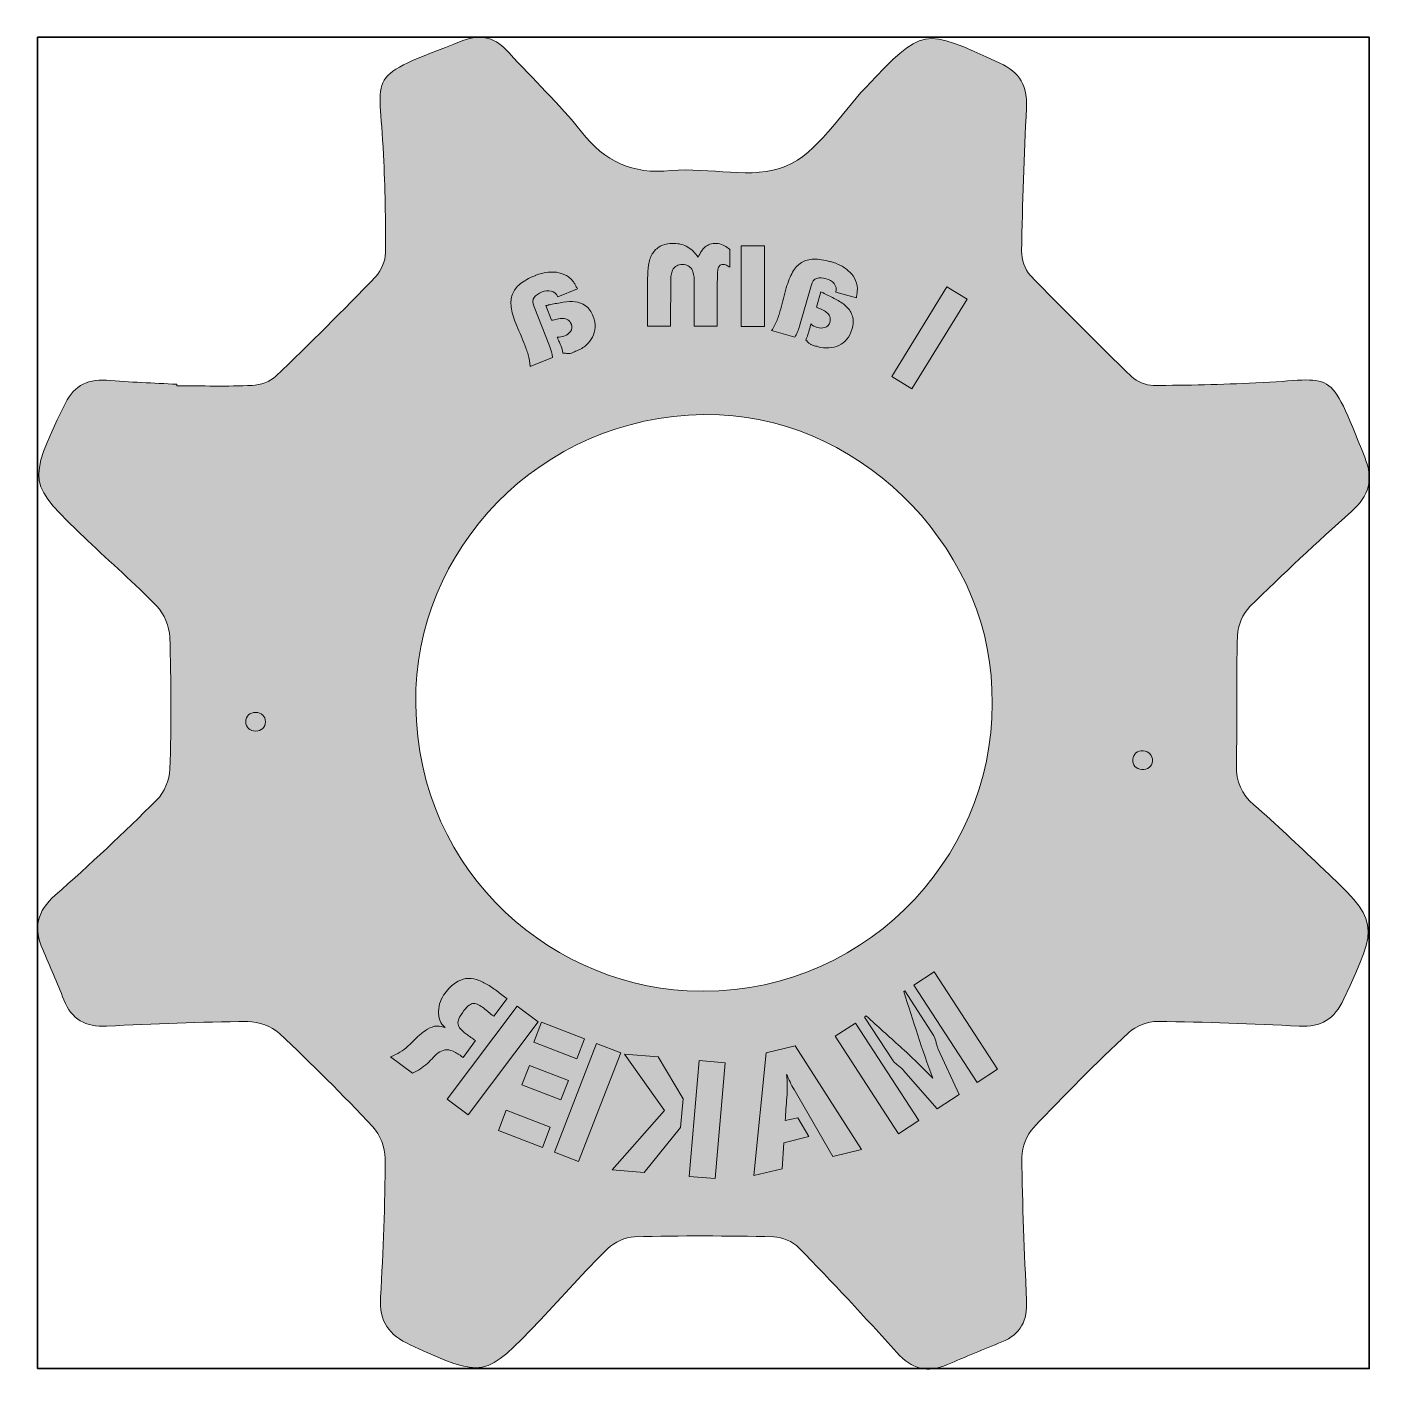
# Model space of a CAD drawing. Header units: inches. Extents: x 277.4 to 285.53, y -285.26 to -277.14.
import ezdxf

# ---------------------------------------------------------------- set-up
doc = ezdxf.new("R2010")
doc.units = ezdxf.units.IN
doc.header["$MEASUREMENT"] = 0
doc.layers.add('Layer 1', color=7, linetype='Continuous')

# ---------------------------------------------------------------- blocks, each defined once
blk = doc.blocks.new('block 2')
at = {"layer": 'Layer 1', "true_color": 0xefeeec}
h = blk.add_hatch(color=7, dxfattribs=at)
h.dxf.hatch_style = 2
h.paths.add_polyline_path([(281.693, -278.9401), (281.694, -278.4556), (281.8332, -278.4559), (281.8322, -278.9404)])
edge = h.paths.add_edge_path()
edge.add_spline(control_points=[(281.1308, -278.939), (281.1308, -278.939), (281.1313, -278.6524), (281.1313, -278.6524), (281.1314, -278.6241), (281.1333, -278.5973), (281.1369, -278.572), (281.1406, -278.5467), (281.148, -278.5244), (281.1592, -278.5052), (281.1704, -278.4859), (281.1863, -278.4706), (281.2068, -278.4592), (281.2273, -278.4478), (281.2544, -278.4421), (281.2882, -278.4421), (281.3207, -278.4422), (281.3489, -278.4495), (281.3726, -278.464), (281.3964, -278.4785), (281.417, -278.4987), (281.4344, -278.5247), (281.4466, -278.4976), (281.4606, -278.477), (281.4766, -278.4629), (281.4926, -278.4488), (281.5153, -278.4417), (281.5449, -278.4417), (281.5581, -278.4418), (281.5712, -278.4451), (281.5842, -278.4518), (281.5971, -278.4584), (281.607, -278.4645), (281.614, -278.4699), (281.6209, -278.4754), (281.625, -278.4787), (281.6261, -278.4799), (281.6261, -278.4799), (281.6252, -278.4799), (281.6252, -278.4799), (281.6252, -278.4799), (281.625, -278.5848), (281.625, -278.5848), (281.619, -278.5805), (281.6123, -278.5766), (281.6047, -278.5729), (281.5972, -278.5693), (281.5898, -278.5675), (281.5826, -278.5675), (281.5742, -278.5674), (281.5676, -278.5701), (281.5631, -278.5756), (281.5586, -278.5809), (281.5554, -278.5884), (281.5536, -278.5977), (281.5518, -278.607), (281.5507, -278.618), (281.5504, -278.6307), (281.5501, -278.6433), (281.5499, -278.6569), (281.5499, -278.6713), (281.5499, -278.6713), (281.5493, -278.9398), (281.5493, -278.9398), (281.5493, -278.9398), (281.4101, -278.9395), (281.4101, -278.9395), (281.4101, -278.9395), (281.4106, -278.663), (281.4106, -278.663), (281.4107, -278.6509), (281.4096, -278.6392), (281.4076, -278.6277), (281.4054, -278.6162), (281.4017, -278.6061), (281.3963, -278.5974), (281.3909, -278.5886), (281.3837, -278.5815), (281.3747, -278.5761), (281.3656, -278.5706), (281.3539, -278.5679), (281.3394, -278.5679), (281.3262, -278.5679), (281.315, -278.5704), (281.3059, -278.5755), (281.2969, -278.5806), (281.2898, -278.5872), (281.2847, -278.5953), (281.2796, -278.6035), (281.2759, -278.613), (281.2738, -278.6238), (281.2716, -278.6347), (281.2706, -278.6458), (281.2705, -278.6572), (281.2705, -278.6572), (281.2682, -278.9392), (281.2682, -278.9392), (281.2682, -278.9392), (281.1308, -278.939), (281.1308, -278.939)], knot_values=[0, 0, 0, 0, 1, 1, 1, 2, 2, 2, 3, 3, 3, 4, 4, 4, 5, 5, 5, 6, 6, 6, 7, 7, 7, 8, 8, 8, 9, 9, 9, 10, 10, 10, 11, 11, 11, 12, 12, 12, 13, 13, 13, 14, 14, 14, 15, 15, 15, 16, 16, 16, 17, 17, 17, 18, 18, 18, 19, 19, 19, 20, 20, 20, 21, 21, 21, 22, 22, 22, 23, 23, 23, 24, 24, 24, 25, 25, 25, 26, 26, 26, 27, 27, 27, 28, 28, 28, 29, 29, 29, 30, 30, 30, 31, 31, 31, 32, 32, 32, 33, 33, 33, 33], degree=3, periodic=1)
h = blk.add_hatch(color=7, dxfattribs=at)
h.dxf.hatch_style = 2
edge = h.paths.add_edge_path()
edge.add_spline(control_points=[(281.8758, -278.9657), (281.8891, -278.9456), (281.8999, -278.9246), (281.9084, -278.9026), (281.9168, -278.8805), (281.9243, -278.8582), (281.9307, -278.8356), (281.9369, -278.8142), (281.9425, -278.7929), (281.9475, -278.7718), (281.9526, -278.7507), (281.9581, -278.7297), (281.9641, -278.7088), (281.9748, -278.6712), (281.9874, -278.6397), (282.0019, -278.6144), (282.0163, -278.589), (282.0339, -278.5699), (282.0548, -278.5571), (282.0757, -278.5442), (282.1006, -278.5374), (282.1293, -278.5365), (282.1581, -278.5356), (282.1919, -278.5407), (282.2307, -278.5517), (282.2307, -278.5517), (282.231, -278.5509), (282.231, -278.5509), (282.2512, -278.5567), (282.2713, -278.5647), (282.2912, -278.5751), (282.3112, -278.5855), (282.3288, -278.5982), (282.3443, -278.6133), (282.3597, -278.6284), (282.3717, -278.6455), (282.3803, -278.6649), (282.3889, -278.6843), (282.3923, -278.7059), (282.3905, -278.7298), (282.3898, -278.7365), (282.3889, -278.7432), (282.3876, -278.7497), (282.3864, -278.7562), (282.3854, -278.7629), (282.3847, -278.7696), (282.3847, -278.7696), (282.2613, -278.7344), (282.2613, -278.7344), (282.2666, -278.7139), (282.263, -278.6968), (282.2507, -278.6829), (282.2383, -278.6691), (282.2229, -278.6595), (282.2043, -278.6542), (282.1823, -278.6479), (282.1632, -278.6472), (282.1471, -278.652), (282.131, -278.6568), (282.1195, -278.6714), (282.1126, -278.6957), (282.1126, -278.6957), (282.0434, -278.9382), (282.0434, -278.9382), (282.0363, -278.9632), (282.0268, -278.9855), (282.0149, -279.0053), (282.0149, -279.0053), (281.8758, -278.9657), (281.8758, -278.9657)], knot_values=[0, 0, 0, 0, 1, 1, 1, 2, 2, 2, 3, 3, 3, 4, 4, 4, 5, 5, 5, 6, 6, 6, 7, 7, 7, 8, 8, 8, 9, 9, 9, 10, 10, 10, 11, 11, 11, 12, 12, 12, 13, 13, 13, 14, 14, 14, 15, 15, 15, 16, 16, 16, 17, 17, 17, 18, 18, 18, 19, 19, 19, 20, 20, 20, 21, 21, 21, 22, 22, 22, 23, 23, 23, 23], degree=3, periodic=1)
edge = h.paths.add_edge_path()
edge.add_spline(control_points=[(282.0806, -279.0222), (282.0881, -279.0068), (282.0938, -278.9924), (282.0976, -278.9791), (282.0992, -278.9733), (282.1012, -278.966), (282.1033, -278.9572), (282.1056, -278.9485), (282.1074, -278.9411), (282.1091, -278.9354), (282.1107, -278.9296), (282.1117, -278.9264), (282.1118, -278.9258), (282.1218, -278.9349), (282.135, -278.9421), (282.1516, -278.9475), (282.1656, -278.9515), (282.1802, -278.9513), (282.1956, -278.9469), (282.2109, -278.9425), (282.2208, -278.9324), (282.2253, -278.9168), (282.2294, -278.9023), (282.2294, -278.8902), (282.2252, -278.8806), (282.2211, -278.871), (282.2149, -278.8627), (282.2065, -278.856), (282.1981, -278.8492), (282.1884, -278.8434), (282.1776, -278.8388), (282.1667, -278.8341), (282.1562, -278.8294), (282.1463, -278.8247), (282.1463, -278.8247), (282.1723, -278.7335), (282.1723, -278.7335), (282.1778, -278.7363), (282.1813, -278.7379), (282.1831, -278.7384), (282.1843, -278.7387), (282.1851, -278.739), (282.1857, -278.7391), (282.1863, -278.7393), (282.1873, -278.7397), (282.1886, -278.7404), (282.19, -278.7412), (282.1934, -278.7429), (282.1989, -278.7457), (282.2219, -278.7573), (282.2449, -278.769), (282.2678, -278.7809), (282.2908, -278.7928), (282.3103, -278.8066), (282.3264, -278.8225), (282.3426, -278.8384), (282.3542, -278.8572), (282.3611, -278.8789), (282.3681, -278.9007), (282.3671, -278.9271), (282.3582, -278.9584), (282.3516, -278.9816), (282.3415, -279.0011), (282.3279, -279.017), (282.3143, -279.0328), (282.2983, -279.0452), (282.2802, -279.0542), (282.2619, -279.0631), (282.242, -279.0682), (282.2203, -279.0695), (282.1986, -279.0708), (282.1768, -279.0684), (282.1547, -279.0621), (282.1438, -279.059), (282.1353, -279.0567), (282.1294, -279.0554), (282.1235, -279.054), (282.1183, -279.0522), (282.1136, -279.0499), (282.1089, -279.0476), (282.1043, -279.0444), (282.0998, -279.0403), (282.0954, -279.0362), (282.0889, -279.0302), (282.0806, -279.0222)], knot_values=[0, 0, 0, 0, 1, 1, 1, 2, 2, 2, 3, 3, 3, 4, 4, 4, 5, 5, 5, 6, 6, 6, 7, 7, 7, 8, 8, 8, 9, 9, 9, 10, 10, 10, 11, 11, 11, 12, 12, 12, 13, 13, 13, 14, 14, 14, 15, 15, 15, 16, 16, 16, 17, 17, 17, 18, 18, 18, 19, 19, 19, 20, 20, 20, 21, 21, 21, 22, 22, 22, 23, 23, 23, 24, 24, 24, 25, 25, 25, 26, 26, 26, 27, 27, 27, 28, 28, 28, 28], degree=3, periodic=1)
h = blk.add_hatch(color=7, dxfattribs=at)
h.dxf.hatch_style = 2
edge = h.paths.add_edge_path()
edge.add_spline(control_points=[(280.6229, -279.1002), (280.6195, -279.0835), (280.6152, -279.0686), (280.6101, -279.0557), (280.6079, -279.0501), (280.605, -279.0432), (280.6014, -279.0349), (280.5978, -279.0266), (280.5949, -279.0196), (280.5926, -279.0141), (280.5904, -279.0084), (280.5892, -279.0054), (280.589, -279.0048), (280.6024, -279.0059), (280.6173, -279.0036), (280.6338, -278.9977), (280.6473, -278.9924), (280.6588, -278.9834), (280.6683, -278.9705), (280.6778, -278.9577), (280.6795, -278.9437), (280.6735, -278.9285), (280.668, -278.9146), (280.6606, -278.905), (280.6515, -278.8998), (280.6424, -278.8947), (280.6324, -278.8921), (280.6215, -278.8918), (280.6107, -278.8915), (280.5996, -278.8929), (280.5881, -278.8958), (280.5766, -278.8987), (280.5655, -278.9013), (280.5548, -278.9036), (280.5548, -278.9036), (280.5198, -278.8154), (280.5198, -278.8154), (280.5259, -278.8143), (280.5298, -278.8134), (280.5315, -278.8127), (280.5326, -278.8123), (280.5334, -278.8119), (280.534, -278.8117), (280.5345, -278.8115), (280.5356, -278.8113), (280.5371, -278.811), (280.5386, -278.8107), (280.5424, -278.81), (280.5484, -278.8089), (280.5737, -278.8041), (280.5991, -278.7994), (280.6245, -278.7949), (280.6499, -278.7903), (280.6739, -278.7894), (280.6963, -278.7922), (280.7188, -278.795), (280.7395, -278.8028), (280.7582, -278.8158), (280.777, -278.8288), (280.7923, -278.8505), (280.8043, -278.8807), (280.8132, -278.9031), (280.817, -278.9248), (280.8159, -278.9456), (280.8147, -278.9665), (280.8096, -278.986), (280.8006, -279.0041), (280.7917, -279.0223), (280.779, -279.0385), (280.7626, -279.0528), (280.7462, -279.067), (280.7273, -279.0784), (280.706, -279.0868), (280.6954, -279.091), (280.6873, -279.0944), (280.6818, -279.0969), (280.6763, -279.0993), (280.671, -279.1012), (280.6659, -279.1022), (280.6609, -279.1032), (280.6552, -279.1035), (280.6492, -279.103), (280.6432, -279.1024), (280.6344, -279.1016), (280.6229, -279.1002)], knot_values=[0, 0, 0, 0, 1, 1, 1, 2, 2, 2, 3, 3, 3, 4, 4, 4, 5, 5, 5, 6, 6, 6, 7, 7, 7, 8, 8, 8, 9, 9, 9, 10, 10, 10, 11, 11, 11, 12, 12, 12, 13, 13, 13, 14, 14, 14, 15, 15, 15, 16, 16, 16, 17, 17, 17, 18, 18, 18, 19, 19, 19, 20, 20, 20, 21, 21, 21, 22, 22, 22, 23, 23, 23, 24, 24, 24, 25, 25, 25, 26, 26, 26, 27, 27, 27, 28, 28, 28, 28], degree=3, periodic=1)
edge = h.paths.add_edge_path()
edge.add_spline(control_points=[(280.426, -279.1801), (280.4243, -279.1562), (280.4201, -279.1329), (280.4135, -279.1103), (280.4068, -279.0876), (280.3991, -279.0653), (280.3904, -279.0435), (280.3822, -279.0228), (280.3737, -279.0025), (280.3649, -278.9827), (280.3561, -278.9628), (280.3477, -278.9428), (280.3397, -278.9226), (280.3253, -278.8862), (280.3161, -278.8535), (280.3121, -278.8247), (280.3081, -278.7958), (280.3105, -278.7699), (280.3193, -278.747), (280.3281, -278.724), (280.3436, -278.7035), (280.3658, -278.6853), (280.3881, -278.6671), (280.418, -278.6506), (280.4556, -278.6357), (280.4556, -278.6357), (280.4552, -278.6349), (280.4552, -278.6349), (280.4749, -278.6271), (280.4957, -278.6213), (280.5178, -278.6174), (280.54, -278.6135), (280.5617, -278.6128), (280.5831, -278.6154), (280.6045, -278.6179), (280.6245, -278.6243), (280.6431, -278.6344), (280.6617, -278.6445), (280.6776, -278.6596), (280.6908, -278.6797), (280.6943, -278.6854), (280.6976, -278.6913), (280.7006, -278.6972), (280.7036, -278.7032), (280.7068, -278.709), (280.7104, -278.7147), (280.7104, -278.7147), (280.5911, -278.7619), (280.5911, -278.7619), (280.5828, -278.7425), (280.5695, -278.7311), (280.5513, -278.7276), (280.533, -278.7241), (280.515, -278.7259), (280.497, -278.733), (280.4757, -278.7415), (280.4601, -278.7525), (280.4503, -278.7661), (280.4405, -278.7797), (280.4402, -278.7983), (280.4495, -278.8218), (280.4495, -278.8218), (280.5423, -279.0563), (280.5423, -279.0563), (280.5519, -279.0804), (280.5579, -279.104), (280.5605, -279.1269), (280.5605, -279.1269), (280.426, -279.1801), (280.426, -279.1801)], knot_values=[0, 0, 0, 0, 1, 1, 1, 2, 2, 2, 3, 3, 3, 4, 4, 4, 5, 5, 5, 6, 6, 6, 7, 7, 7, 8, 8, 8, 9, 9, 9, 10, 10, 10, 11, 11, 11, 12, 12, 12, 13, 13, 13, 14, 14, 14, 15, 15, 15, 16, 16, 16, 17, 17, 17, 18, 18, 18, 19, 19, 19, 20, 20, 20, 21, 21, 21, 22, 22, 22, 23, 23, 23, 23], degree=3, periodic=1)
h = blk.add_hatch(color=7, dxfattribs=at)
h.dxf.hatch_style = 2
h.paths.add_polyline_path([(282.5978, -279.2412), (282.9291, -278.7022), (283.0501, -278.7765), (282.7187, -279.3155)])
at = {"layer": 'Layer 1', "lineweight": 0}
for points in [[(281.693, -278.9401), (281.694, -278.4556), (281.8332, -278.4559), (281.8322, -278.9404), (281.693, -278.9401)], [(282.5978, -279.2412), (282.9291, -278.7022), (283.0501, -278.7765), (282.7187, -279.3155), (282.5978, -279.2412)]]:
    blk.add_lwpolyline(points, dxfattribs=at)
for points, knots in [([(281.1308, -278.939), (281.1308, -278.939), (281.1313, -278.6524), (281.1313, -278.6524), (281.1314, -278.6241), (281.1333, -278.5973), (281.1369, -278.572), (281.1406, -278.5467), (281.148, -278.5244), (281.1592, -278.5052), (281.1704, -278.4859), (281.1863, -278.4706), (281.2068, -278.4592), (281.2273, -278.4478), (281.2544, -278.4421), (281.2882, -278.4421), (281.3207, -278.4422), (281.3489, -278.4495), (281.3726, -278.464), (281.3964, -278.4785), (281.417, -278.4987), (281.4344, -278.5247), (281.4466, -278.4976), (281.4606, -278.477), (281.4766, -278.4629), (281.4926, -278.4488), (281.5153, -278.4417), (281.5449, -278.4417), (281.5581, -278.4418), (281.5712, -278.4451), (281.5842, -278.4518), (281.5971, -278.4584), (281.607, -278.4645), (281.614, -278.4699), (281.6209, -278.4754), (281.625, -278.4787), (281.6261, -278.4799), (281.6261, -278.4799), (281.6252, -278.4799), (281.6252, -278.4799), (281.6252, -278.4799), (281.625, -278.5848), (281.625, -278.5848), (281.619, -278.5805), (281.6123, -278.5766), (281.6047, -278.5729), (281.5972, -278.5693), (281.5898, -278.5675), (281.5826, -278.5675), (281.5742, -278.5674), (281.5676, -278.5701), (281.5631, -278.5756), (281.5586, -278.5809), (281.5554, -278.5884), (281.5536, -278.5977), (281.5518, -278.607), (281.5507, -278.618), (281.5504, -278.6307), (281.5501, -278.6433), (281.5499, -278.6569), (281.5499, -278.6713), (281.5499, -278.6713), (281.5493, -278.9398), (281.5493, -278.9398), (281.5493, -278.9398), (281.4101, -278.9395), (281.4101, -278.9395), (281.4101, -278.9395), (281.4106, -278.663), (281.4106, -278.663), (281.4107, -278.6509), (281.4096, -278.6392), (281.4076, -278.6277), (281.4054, -278.6162), (281.4017, -278.6061), (281.3963, -278.5974), (281.3909, -278.5886), (281.3837, -278.5815), (281.3747, -278.5761), (281.3656, -278.5706), (281.3539, -278.5679), (281.3394, -278.5679), (281.3262, -278.5679), (281.315, -278.5704), (281.3059, -278.5755), (281.2969, -278.5806), (281.2898, -278.5872), (281.2847, -278.5953), (281.2796, -278.6035), (281.2759, -278.613), (281.2738, -278.6238), (281.2716, -278.6347), (281.2706, -278.6458), (281.2705, -278.6572), (281.2705, -278.6572), (281.2682, -278.9392), (281.2682, -278.9392), (281.2682, -278.9392), (281.1308, -278.939), (281.1308, -278.939)], [0, 0, 0, 0, 1, 1, 1, 2, 2, 2, 3, 3, 3, 4, 4, 4, 5, 5, 5, 6, 6, 6, 7, 7, 7, 8, 8, 8, 9, 9, 9, 10, 10, 10, 11, 11, 11, 12, 12, 12, 13, 13, 13, 14, 14, 14, 15, 15, 15, 16, 16, 16, 17, 17, 17, 18, 18, 18, 19, 19, 19, 20, 20, 20, 21, 21, 21, 22, 22, 22, 23, 23, 23, 24, 24, 24, 25, 25, 25, 26, 26, 26, 27, 27, 27, 28, 28, 28, 29, 29, 29, 30, 30, 30, 31, 31, 31, 32, 32, 32, 33, 33, 33, 33]), ([(281.8758, -278.9657), (281.8891, -278.9456), (281.8999, -278.9246), (281.9084, -278.9026), (281.9168, -278.8805), (281.9243, -278.8582), (281.9307, -278.8356), (281.9369, -278.8142), (281.9425, -278.7929), (281.9475, -278.7718), (281.9526, -278.7507), (281.9581, -278.7297), (281.9641, -278.7088), (281.9748, -278.6712), (281.9874, -278.6397), (282.0019, -278.6144), (282.0163, -278.589), (282.0339, -278.5699), (282.0548, -278.5571), (282.0757, -278.5442), (282.1006, -278.5374), (282.1293, -278.5365), (282.1581, -278.5356), (282.1919, -278.5407), (282.2307, -278.5517), (282.2307, -278.5517), (282.231, -278.5509), (282.231, -278.5509), (282.2512, -278.5567), (282.2713, -278.5647), (282.2912, -278.5751), (282.3112, -278.5855), (282.3288, -278.5982), (282.3443, -278.6133), (282.3597, -278.6284), (282.3717, -278.6455), (282.3803, -278.6649), (282.3889, -278.6843), (282.3923, -278.7059), (282.3905, -278.7298), (282.3898, -278.7365), (282.3889, -278.7432), (282.3876, -278.7497), (282.3864, -278.7562), (282.3854, -278.7629), (282.3847, -278.7696), (282.3847, -278.7696), (282.2613, -278.7344), (282.2613, -278.7344), (282.2666, -278.7139), (282.263, -278.6968), (282.2507, -278.6829), (282.2383, -278.6691), (282.2229, -278.6595), (282.2043, -278.6542), (282.1823, -278.6479), (282.1632, -278.6472), (282.1471, -278.652), (282.131, -278.6568), (282.1195, -278.6714), (282.1126, -278.6957), (282.1126, -278.6957), (282.0434, -278.9382), (282.0434, -278.9382), (282.0363, -278.9632), (282.0268, -278.9855), (282.0149, -279.0053), (282.0149, -279.0053), (281.8758, -278.9657), (281.8758, -278.9657)], [0, 0, 0, 0, 1, 1, 1, 2, 2, 2, 3, 3, 3, 4, 4, 4, 5, 5, 5, 6, 6, 6, 7, 7, 7, 8, 8, 8, 9, 9, 9, 10, 10, 10, 11, 11, 11, 12, 12, 12, 13, 13, 13, 14, 14, 14, 15, 15, 15, 16, 16, 16, 17, 17, 17, 18, 18, 18, 19, 19, 19, 20, 20, 20, 21, 21, 21, 22, 22, 22, 23, 23, 23, 23]), ([(280.426, -279.1801), (280.4243, -279.1562), (280.4201, -279.1329), (280.4135, -279.1103), (280.4068, -279.0876), (280.3991, -279.0653), (280.3904, -279.0435), (280.3822, -279.0228), (280.3737, -279.0025), (280.3649, -278.9827), (280.3561, -278.9628), (280.3477, -278.9428), (280.3397, -278.9226), (280.3253, -278.8862), (280.3161, -278.8535), (280.3121, -278.8247), (280.3081, -278.7958), (280.3105, -278.7699), (280.3193, -278.747), (280.3281, -278.724), (280.3436, -278.7035), (280.3658, -278.6853), (280.3881, -278.6671), (280.418, -278.6506), (280.4556, -278.6357), (280.4556, -278.6357), (280.4552, -278.6349), (280.4552, -278.6349), (280.4749, -278.6271), (280.4957, -278.6213), (280.5178, -278.6174), (280.54, -278.6135), (280.5617, -278.6128), (280.5831, -278.6154), (280.6045, -278.6179), (280.6245, -278.6243), (280.6431, -278.6344), (280.6617, -278.6445), (280.6776, -278.6596), (280.6908, -278.6797), (280.6943, -278.6854), (280.6976, -278.6913), (280.7006, -278.6972), (280.7036, -278.7032), (280.7068, -278.709), (280.7104, -278.7147), (280.7104, -278.7147), (280.5911, -278.7619), (280.5911, -278.7619), (280.5828, -278.7425), (280.5695, -278.7311), (280.5513, -278.7276), (280.533, -278.7241), (280.515, -278.7259), (280.497, -278.733), (280.4757, -278.7415), (280.4601, -278.7525), (280.4503, -278.7661), (280.4405, -278.7797), (280.4402, -278.7983), (280.4495, -278.8218), (280.4495, -278.8218), (280.5423, -279.0563), (280.5423, -279.0563), (280.5519, -279.0804), (280.5579, -279.104), (280.5605, -279.1269), (280.5605, -279.1269), (280.426, -279.1801), (280.426, -279.1801)], [0, 0, 0, 0, 1, 1, 1, 2, 2, 2, 3, 3, 3, 4, 4, 4, 5, 5, 5, 6, 6, 6, 7, 7, 7, 8, 8, 8, 9, 9, 9, 10, 10, 10, 11, 11, 11, 12, 12, 12, 13, 13, 13, 14, 14, 14, 15, 15, 15, 16, 16, 16, 17, 17, 17, 18, 18, 18, 19, 19, 19, 20, 20, 20, 21, 21, 21, 22, 22, 22, 23, 23, 23, 23]), ([(282.0806, -279.0222), (282.0881, -279.0068), (282.0938, -278.9924), (282.0976, -278.9791), (282.0992, -278.9733), (282.1012, -278.966), (282.1033, -278.9572), (282.1056, -278.9485), (282.1074, -278.9411), (282.1091, -278.9354), (282.1107, -278.9296), (282.1117, -278.9264), (282.1118, -278.9258), (282.1218, -278.9349), (282.135, -278.9421), (282.1516, -278.9475), (282.1656, -278.9515), (282.1802, -278.9513), (282.1956, -278.9469), (282.2109, -278.9425), (282.2208, -278.9324), (282.2253, -278.9168), (282.2294, -278.9023), (282.2294, -278.8902), (282.2252, -278.8806), (282.2211, -278.871), (282.2149, -278.8627), (282.2065, -278.856), (282.1981, -278.8492), (282.1884, -278.8434), (282.1776, -278.8388), (282.1667, -278.8341), (282.1562, -278.8294), (282.1463, -278.8247), (282.1463, -278.8247), (282.1723, -278.7335), (282.1723, -278.7335), (282.1778, -278.7363), (282.1813, -278.7379), (282.1831, -278.7384), (282.1843, -278.7387), (282.1851, -278.739), (282.1857, -278.7391), (282.1863, -278.7393), (282.1873, -278.7397), (282.1886, -278.7404), (282.19, -278.7412), (282.1934, -278.7429), (282.1989, -278.7457), (282.2219, -278.7573), (282.2449, -278.769), (282.2678, -278.7809), (282.2908, -278.7928), (282.3103, -278.8066), (282.3264, -278.8225), (282.3426, -278.8384), (282.3542, -278.8572), (282.3611, -278.8789), (282.3681, -278.9007), (282.3671, -278.9271), (282.3582, -278.9584), (282.3516, -278.9816), (282.3415, -279.0011), (282.3279, -279.017), (282.3143, -279.0328), (282.2983, -279.0452), (282.2802, -279.0542), (282.2619, -279.0631), (282.242, -279.0682), (282.2203, -279.0695), (282.1986, -279.0708), (282.1768, -279.0684), (282.1547, -279.0621), (282.1438, -279.059), (282.1353, -279.0567), (282.1294, -279.0554), (282.1235, -279.054), (282.1183, -279.0522), (282.1136, -279.0499), (282.1089, -279.0476), (282.1043, -279.0444), (282.0998, -279.0403), (282.0954, -279.0362), (282.0889, -279.0302), (282.0806, -279.0222)], [0, 0, 0, 0, 1, 1, 1, 2, 2, 2, 3, 3, 3, 4, 4, 4, 5, 5, 5, 6, 6, 6, 7, 7, 7, 8, 8, 8, 9, 9, 9, 10, 10, 10, 11, 11, 11, 12, 12, 12, 13, 13, 13, 14, 14, 14, 15, 15, 15, 16, 16, 16, 17, 17, 17, 18, 18, 18, 19, 19, 19, 20, 20, 20, 21, 21, 21, 22, 22, 22, 23, 23, 23, 24, 24, 24, 25, 25, 25, 26, 26, 26, 27, 27, 27, 28, 28, 28, 28]), ([(280.6229, -279.1002), (280.6195, -279.0835), (280.6152, -279.0686), (280.6101, -279.0557), (280.6079, -279.0501), (280.605, -279.0432), (280.6014, -279.0349), (280.5978, -279.0266), (280.5949, -279.0196), (280.5926, -279.0141), (280.5904, -279.0084), (280.5892, -279.0054), (280.589, -279.0048), (280.6024, -279.0059), (280.6173, -279.0036), (280.6338, -278.9977), (280.6473, -278.9924), (280.6588, -278.9834), (280.6683, -278.9705), (280.6778, -278.9577), (280.6795, -278.9437), (280.6735, -278.9285), (280.668, -278.9146), (280.6606, -278.905), (280.6515, -278.8998), (280.6424, -278.8947), (280.6324, -278.8921), (280.6215, -278.8918), (280.6107, -278.8915), (280.5996, -278.8929), (280.5881, -278.8958), (280.5766, -278.8987), (280.5655, -278.9013), (280.5548, -278.9036), (280.5548, -278.9036), (280.5198, -278.8154), (280.5198, -278.8154), (280.5259, -278.8143), (280.5298, -278.8134), (280.5315, -278.8127), (280.5326, -278.8123), (280.5334, -278.8119), (280.534, -278.8117), (280.5345, -278.8115), (280.5356, -278.8113), (280.5371, -278.811), (280.5386, -278.8107), (280.5424, -278.81), (280.5484, -278.8089), (280.5737, -278.8041), (280.5991, -278.7994), (280.6245, -278.7949), (280.6499, -278.7903), (280.6739, -278.7894), (280.6963, -278.7922), (280.7188, -278.795), (280.7395, -278.8028), (280.7582, -278.8158), (280.777, -278.8288), (280.7923, -278.8505), (280.8043, -278.8807), (280.8132, -278.9031), (280.817, -278.9248), (280.8159, -278.9456), (280.8147, -278.9665), (280.8096, -278.986), (280.8006, -279.0041), (280.7917, -279.0223), (280.779, -279.0385), (280.7626, -279.0528), (280.7462, -279.067), (280.7273, -279.0784), (280.706, -279.0868), (280.6954, -279.091), (280.6873, -279.0944), (280.6818, -279.0969), (280.6763, -279.0993), (280.671, -279.1012), (280.6659, -279.1022), (280.6609, -279.1032), (280.6552, -279.1035), (280.6492, -279.103), (280.6432, -279.1024), (280.6344, -279.1016), (280.6229, -279.1002)], [0, 0, 0, 0, 1, 1, 1, 2, 2, 2, 3, 3, 3, 4, 4, 4, 5, 5, 5, 6, 6, 6, 7, 7, 7, 8, 8, 8, 9, 9, 9, 10, 10, 10, 11, 11, 11, 12, 12, 12, 13, 13, 13, 14, 14, 14, 15, 15, 15, 16, 16, 16, 17, 17, 17, 18, 18, 18, 19, 19, 19, 20, 20, 20, 21, 21, 21, 22, 22, 22, 23, 23, 23, 24, 24, 24, 25, 25, 25, 26, 26, 26, 27, 27, 27, 28, 28, 28, 28])]:
    blk.add_open_spline(points, degree=3, knots=knots, dxfattribs=at)
blk = doc.blocks.new('block 3')
at = {"layer": 'Layer 1', "true_color": 0xefeeec}
h = blk.add_hatch(color=7, dxfattribs=at)
h.dxf.hatch_style = 2
edge = h.paths.add_edge_path()
edge.add_spline(control_points=[(278.7176, -281.3155), (278.7176, -281.2806), (278.7431, -281.259), (278.777, -281.259), (278.8119, -281.259), (278.8364, -281.2816), (278.8364, -281.3146), (278.8364, -281.3476), (278.8119, -281.3711), (278.777, -281.3711), (278.7431, -281.3711), (278.7176, -281.3485), (278.7176, -281.3155)], knot_values=[0, 0, 0, 0, 1, 1, 1, 2, 2, 2, 3, 3, 3, 4, 4, 4, 4], degree=3, periodic=1)
h = blk.add_hatch(color=7, dxfattribs=at)
h.dxf.hatch_style = 2
edge = h.paths.add_edge_path()
edge.add_spline(control_points=[(284.1627, -281.5504), (284.1599, -281.5851), (284.1328, -281.6047), (284.099, -281.6019), (284.0642, -281.5992), (284.0416, -281.5746), (284.0442, -281.5417), (284.0469, -281.5089), (284.0733, -281.4873), (284.108, -281.4902), (284.1418, -281.4929), (284.1654, -281.5175), (284.1627, -281.5504)], knot_values=[0, 0, 0, 0, 1, 1, 1, 2, 2, 2, 3, 3, 3, 4, 4, 4, 4], degree=3, periodic=1)
h = blk.add_hatch(color=7, dxfattribs=at)
h.dxf.hatch_style = 2
h.paths.add_polyline_path([(283.1104, -283.4824), (282.7298, -282.8967), (282.8528, -282.8168), (283.2334, -283.4025)])
edge = h.paths.add_edge_path()
edge.add_spline(control_points=[(282.6057, -283.3522), (282.6057, -283.3522), (282.4345, -283.0886), (282.4345, -283.0886), (282.4345, -283.0886), (282.4446, -283.0821), (282.4446, -283.0821), (282.5127, -283.1442), (282.5804, -283.2054), (282.6479, -283.2659), (282.7153, -283.3264), (282.7809, -283.3899), (282.8447, -283.4563), (282.8116, -283.3699), (282.7813, -283.2835), (282.7537, -283.1971), (282.7261, -283.1107), (282.6981, -283.0237), (282.6696, -282.9359), (282.6696, -282.9359), (282.6754, -282.9321), (282.6754, -282.9321), (282.6754, -282.9321), (282.85, -283.2006), (282.85, -283.2006), (282.8514, -283.2029), (282.8534, -283.2077), (282.8559, -283.2153), (282.8584, -283.2227), (282.8608, -283.2307), (282.8631, -283.2391), (282.8654, -283.2475), (282.8677, -283.2557), (282.8701, -283.2637), (282.8725, -283.2716), (282.8745, -283.2775), (282.8762, -283.2812), (282.8762, -283.2812), (283.0017, -283.553), (283.0017, -283.553), (283.0017, -283.553), (282.8694, -283.639), (282.8694, -283.639), (282.8694, -283.639), (282.6688, -283.4088), (282.6688, -283.4088), (282.666, -283.4058), (282.6615, -283.4016), (282.6552, -283.3962), (282.6488, -283.3908), (282.6424, -283.3853), (282.6356, -283.3798), (282.6289, -283.3743), (282.6225, -283.3689), (282.6167, -283.3635), (282.6108, -283.3582), (282.6072, -283.3544), (282.6057, -283.3522)], knot_values=[0, 0, 0, 0, 1, 1, 1, 2, 2, 2, 3, 3, 3, 4, 4, 4, 5, 5, 5, 6, 6, 6, 7, 7, 7, 8, 8, 8, 9, 9, 9, 10, 10, 10, 11, 11, 11, 12, 12, 12, 13, 13, 13, 14, 14, 14, 15, 15, 15, 16, 16, 16, 17, 17, 17, 18, 18, 18, 19, 19, 19, 19], degree=3, periodic=1)
h.paths.add_polyline_path([(282.6377, -283.7896), (282.2571, -283.2039), (282.3793, -283.1245), (282.7598, -283.7102)])
h = blk.add_hatch(color=7, dxfattribs=at)
h.dxf.hatch_style = 2
h.paths.add_polyline_path([(279.9284, -283.5828), (280.3484, -283.0236), (280.4737, -283.1177), (280.0537, -283.6769)])
edge = h.paths.add_edge_path()
edge.add_spline(control_points=[(279.5877, -283.327), (279.608, -283.319), (279.6266, -283.3099), (279.6437, -283.2998), (279.6608, -283.2898), (279.6776, -283.2772), (279.694, -283.262), (279.7069, -283.2502), (279.721, -283.2366), (279.7358, -283.2212), (279.7508, -283.2057), (279.7667, -283.1915), (279.7836, -283.1784), (279.8005, -283.1653), (279.8182, -283.1553), (279.8366, -283.1484), (279.8551, -283.1415), (279.8745, -283.1406), (279.8947, -283.1458), (279.8982, -283.1468), (279.9017, -283.1477), (279.9051, -283.1486), (279.9086, -283.1496), (279.912, -283.1505), (279.9155, -283.1515), (279.9001, -283.1398), (279.8893, -283.1253), (279.8833, -283.1079), (279.8773, -283.0905), (279.8746, -283.0721), (279.8754, -283.0527), (279.8763, -283.0334), (279.8801, -283.0144), (279.8869, -282.9958), (279.8938, -282.9773), (279.9024, -282.9611), (279.9128, -282.9473), (279.9344, -282.9186), (279.9558, -282.8972), (279.9771, -282.8833), (279.9984, -282.8693), (280.0194, -282.8607), (280.0401, -282.8575), (280.0608, -282.8544), (280.0815, -282.8562), (280.1022, -282.863), (280.1228, -282.8698), (280.1434, -282.8789), (280.1638, -282.8906), (280.1842, -282.9022), (280.2047, -282.9159), (280.2252, -282.9317), (280.2458, -282.9476), (280.2666, -282.963), (280.2877, -282.978), (280.2877, -282.978), (280.2081, -283.0841), (280.2081, -283.0841), (280.2081, -283.0841), (280.2049, -283.0818), (280.2049, -283.0818), (280.1953, -283.0746), (280.1858, -283.067), (280.1764, -283.0591), (280.1669, -283.0511), (280.1571, -283.0434), (280.1471, -283.0358), (280.1359, -283.0274), (280.1254, -283.0206), (280.1156, -283.0154), (280.1058, -283.0101), (280.0964, -283.0074), (280.0874, -283.0072), (280.0783, -283.0071), (280.0691, -283.0103), (280.0595, -283.0169), (280.0501, -283.0235), (280.0397, -283.0342), (280.0285, -283.0491), (280.0145, -283.0677), (280.0046, -283.0834), (279.9988, -283.0961), (279.9931, -283.1088), (279.991, -283.1204), (279.9927, -283.1308), (279.9945, -283.1413), (279.9995, -283.1511), (280.008, -283.1603), (280.0164, -283.1696), (280.0281, -283.1798), (280.043, -283.191), (280.052, -283.1978), (280.061, -283.2044), (280.07, -283.2107), (280.079, -283.217), (280.088, -283.2236), (280.097, -283.2303), (280.097, -283.2303), (280.0232, -283.3321), (280.0232, -283.3321), (280.0162, -283.3269), (280.0115, -283.3233), (280.0088, -283.3213), (280.0056, -283.3189), (280.0032, -283.3171), (280.0016, -283.3159), (279.9995, -283.3143), (279.9969, -283.3128), (279.9938, -283.3113), (279.9907, -283.3099), (279.9856, -283.3068), (279.9783, -283.3021), (279.9581, -283.2903), (279.9402, -283.2846), (279.9249, -283.2851), (279.9095, -283.2856), (279.8956, -283.2899), (279.8829, -283.2979), (279.8702, -283.3059), (279.858, -283.3163), (279.8463, -283.3291), (279.8346, -283.3419), (279.822, -283.3545), (279.8086, -283.3668), (279.7952, -283.3792), (279.781, -283.3903), (279.7663, -283.4), (279.7515, -283.4097), (279.7362, -283.4185), (279.7202, -283.4265), (279.7202, -283.4265), (279.5877, -283.327), (279.5877, -283.327)], knot_values=[0, 0, 0, 0, 1, 1, 1, 2, 2, 2, 3, 3, 3, 4, 4, 4, 5, 5, 5, 6, 6, 6, 7, 7, 7, 8, 8, 8, 9, 9, 9, 10, 10, 10, 11, 11, 11, 12, 12, 12, 13, 13, 13, 14, 14, 14, 15, 15, 15, 16, 16, 16, 17, 17, 17, 18, 18, 18, 19, 19, 19, 20, 20, 20, 21, 21, 21, 22, 22, 22, 23, 23, 23, 24, 24, 24, 25, 25, 25, 26, 26, 26, 27, 27, 27, 28, 28, 28, 29, 29, 29, 30, 30, 30, 31, 31, 31, 32, 32, 32, 33, 33, 33, 34, 34, 34, 35, 35, 35, 36, 36, 36, 37, 37, 37, 38, 38, 38, 39, 39, 39, 40, 40, 40, 41, 41, 41, 42, 42, 42, 43, 43, 43, 44, 44, 44, 44], degree=3, periodic=1)
h = blk.add_hatch(color=7, dxfattribs=at)
h.dxf.hatch_style = 2
h.paths.add_polyline_path([(280.5716, -283.8992), (280.8242, -283.247), (280.9694, -283.3032), (280.7168, -283.9555)])
h.paths.add_polyline_path([(280.448, -283.2404), (280.4948, -283.1195), (280.7525, -283.2193), (280.7057, -283.3402)])
h.paths.add_polyline_path([(280.3767, -283.4964), (280.4221, -283.3791), (280.6557, -283.4696), (280.6102, -283.5868)])
h.paths.add_polyline_path([(280.2357, -283.7692), (280.2825, -283.6482), (280.5468, -283.7506), (280.4999, -283.8715)])
h = blk.add_hatch(color=7, dxfattribs=at)
h.dxf.hatch_style = 2
edge = h.paths.add_edge_path()
edge.add_spline(control_points=[(281.7684, -284.041), (281.7684, -284.041), (281.8427, -283.3044), (281.8427, -283.3044), (281.8427, -283.3044), (282.0173, -283.2622), (282.0173, -283.2622), (282.0173, -283.2622), (282.4152, -283.8845), (282.4152, -283.8845), (282.4152, -283.8845), (282.2426, -283.9263), (282.2426, -283.9263), (282.2426, -283.9263), (282.0107, -283.5235), (282.0107, -283.5235), (282.0016, -283.5086), (281.9936, -283.4936), (281.9865, -283.4785), (281.9794, -283.4635), (281.9723, -283.4483), (281.9651, -283.4329), (281.971, -283.4794), (281.9717, -283.5257), (281.9675, -283.5719), (281.9633, -283.6181), (281.9599, -283.6645), (281.9575, -283.7109), (281.9575, -283.7109), (282.0333, -283.6936), (282.0333, -283.6936), (282.0333, -283.6936), (282.0998, -283.8068), (282.0998, -283.8068), (282.0998, -283.8068), (281.9485, -283.8434), (281.9485, -283.8434), (281.9485, -283.8434), (281.9391, -283.9997), (281.9391, -283.9997), (281.9391, -283.9997), (281.7684, -284.041), (281.7684, -284.041)], knot_values=[0, 0, 0, 0, 1, 1, 1, 2, 2, 2, 3, 3, 3, 4, 4, 4, 5, 5, 5, 6, 6, 6, 7, 7, 7, 8, 8, 8, 9, 9, 9, 10, 10, 10, 11, 11, 11, 12, 12, 12, 13, 13, 13, 14, 14, 14, 14], degree=3, periodic=1)
h = blk.add_hatch(color=7, dxfattribs=at)
h.dxf.hatch_style = 2
h.paths.add_polyline_path([(281.3809, -284.0459), (281.4399, -283.3499), (281.596, -283.3631), (281.537, -284.0591)])
h.paths.add_polyline_path([(280.9176, -284.0066), (281.2332, -283.6508), (280.9926, -283.311), (281.1944, -283.3281), (281.3444, -283.5791), (281.3297, -283.7521), (281.1115, -284.023)])
at = {"layer": 'Layer 1', "lineweight": 0}
for points in [[(283.1104, -283.4824), (282.7298, -282.8967), (282.8528, -282.8168), (283.2334, -283.4025), (283.1104, -283.4824)], [(279.9284, -283.5828), (280.3484, -283.0236), (280.4737, -283.1177), (280.0537, -283.6769), (279.9284, -283.5828)], [(280.448, -283.2404), (280.4948, -283.1195), (280.7525, -283.2193), (280.7057, -283.3402), (280.448, -283.2404)], [(282.6377, -283.7896), (282.2571, -283.2039), (282.3793, -283.1245), (282.7598, -283.7102), (282.6377, -283.7896)], [(280.5716, -283.8992), (280.8242, -283.247), (280.9694, -283.3032), (280.7168, -283.9555), (280.5716, -283.8992)], [(280.3767, -283.4964), (280.4221, -283.3791), (280.6557, -283.4696), (280.6102, -283.5868), (280.3767, -283.4964)], [(280.9176, -284.0066), (281.2332, -283.6508), (280.9926, -283.311), (281.1944, -283.3281), (281.3444, -283.5791), (281.3297, -283.7521), (281.1115, -284.023), (280.9176, -284.0066)], [(281.3809, -284.0459), (281.4399, -283.3499), (281.596, -283.3631), (281.537, -284.0591), (281.3809, -284.0459)], [(280.2357, -283.7692), (280.2825, -283.6482), (280.5468, -283.7506), (280.4999, -283.8715), (280.2357, -283.7692)]]:
    blk.add_lwpolyline(points, dxfattribs=at)
for points, knots in [([(278.7176, -281.3155), (278.7176, -281.2806), (278.7431, -281.259), (278.777, -281.259), (278.8119, -281.259), (278.8364, -281.2816), (278.8364, -281.3146), (278.8364, -281.3476), (278.8119, -281.3711), (278.777, -281.3711), (278.7431, -281.3711), (278.7176, -281.3485), (278.7176, -281.3155)], [0, 0, 0, 0, 1, 1, 1, 2, 2, 2, 3, 3, 3, 4, 4, 4, 4]), ([(284.1627, -281.5504), (284.1599, -281.5851), (284.1328, -281.6047), (284.099, -281.6019), (284.0642, -281.5992), (284.0416, -281.5746), (284.0442, -281.5417), (284.0469, -281.5089), (284.0733, -281.4873), (284.108, -281.4902), (284.1418, -281.4929), (284.1654, -281.5175), (284.1627, -281.5504)], [0, 0, 0, 0, 1, 1, 1, 2, 2, 2, 3, 3, 3, 4, 4, 4, 4]), ([(279.5877, -283.327), (279.608, -283.319), (279.6266, -283.3099), (279.6437, -283.2998), (279.6608, -283.2898), (279.6776, -283.2772), (279.694, -283.262), (279.7069, -283.2502), (279.721, -283.2366), (279.7358, -283.2212), (279.7508, -283.2057), (279.7667, -283.1915), (279.7836, -283.1784), (279.8005, -283.1653), (279.8182, -283.1553), (279.8366, -283.1484), (279.8551, -283.1415), (279.8745, -283.1406), (279.8947, -283.1458), (279.8982, -283.1468), (279.9017, -283.1477), (279.9051, -283.1486), (279.9086, -283.1496), (279.912, -283.1505), (279.9155, -283.1515), (279.9001, -283.1398), (279.8893, -283.1253), (279.8833, -283.1079), (279.8773, -283.0905), (279.8746, -283.0721), (279.8754, -283.0527), (279.8763, -283.0334), (279.8801, -283.0144), (279.8869, -282.9958), (279.8938, -282.9773), (279.9024, -282.9611), (279.9128, -282.9473), (279.9344, -282.9186), (279.9558, -282.8972), (279.9771, -282.8833), (279.9984, -282.8693), (280.0194, -282.8607), (280.0401, -282.8575), (280.0608, -282.8544), (280.0815, -282.8562), (280.1022, -282.863), (280.1228, -282.8698), (280.1434, -282.8789), (280.1638, -282.8906), (280.1842, -282.9022), (280.2047, -282.9159), (280.2252, -282.9317), (280.2458, -282.9476), (280.2666, -282.963), (280.2877, -282.978), (280.2877, -282.978), (280.2081, -283.0841), (280.2081, -283.0841), (280.2081, -283.0841), (280.2049, -283.0818), (280.2049, -283.0818), (280.1953, -283.0746), (280.1858, -283.067), (280.1764, -283.0591), (280.1669, -283.0511), (280.1571, -283.0434), (280.1471, -283.0358), (280.1359, -283.0274), (280.1254, -283.0206), (280.1156, -283.0154), (280.1058, -283.0101), (280.0964, -283.0074), (280.0874, -283.0072), (280.0783, -283.0071), (280.0691, -283.0103), (280.0595, -283.0169), (280.0501, -283.0235), (280.0397, -283.0342), (280.0285, -283.0491), (280.0145, -283.0677), (280.0046, -283.0834), (279.9988, -283.0961), (279.9931, -283.1088), (279.991, -283.1204), (279.9927, -283.1308), (279.9945, -283.1413), (279.9995, -283.1511), (280.008, -283.1603), (280.0164, -283.1696), (280.0281, -283.1798), (280.043, -283.191), (280.052, -283.1978), (280.061, -283.2044), (280.07, -283.2107), (280.079, -283.217), (280.088, -283.2236), (280.097, -283.2303), (280.097, -283.2303), (280.0232, -283.3321), (280.0232, -283.3321), (280.0162, -283.3269), (280.0115, -283.3233), (280.0088, -283.3213), (280.0056, -283.3189), (280.0032, -283.3171), (280.0016, -283.3159), (279.9995, -283.3143), (279.9969, -283.3128), (279.9938, -283.3113), (279.9907, -283.3099), (279.9856, -283.3068), (279.9783, -283.3021), (279.9581, -283.2903), (279.9402, -283.2846), (279.9249, -283.2851), (279.9095, -283.2856), (279.8956, -283.2899), (279.8829, -283.2979), (279.8702, -283.3059), (279.858, -283.3163), (279.8463, -283.3291), (279.8346, -283.3419), (279.822, -283.3545), (279.8086, -283.3668), (279.7952, -283.3792), (279.781, -283.3903), (279.7663, -283.4), (279.7515, -283.4097), (279.7362, -283.4185), (279.7202, -283.4265), (279.7202, -283.4265), (279.5877, -283.327), (279.5877, -283.327)], [0, 0, 0, 0, 1, 1, 1, 2, 2, 2, 3, 3, 3, 4, 4, 4, 5, 5, 5, 6, 6, 6, 7, 7, 7, 8, 8, 8, 9, 9, 9, 10, 10, 10, 11, 11, 11, 12, 12, 12, 13, 13, 13, 14, 14, 14, 15, 15, 15, 16, 16, 16, 17, 17, 17, 18, 18, 18, 19, 19, 19, 20, 20, 20, 21, 21, 21, 22, 22, 22, 23, 23, 23, 24, 24, 24, 25, 25, 25, 26, 26, 26, 27, 27, 27, 28, 28, 28, 29, 29, 29, 30, 30, 30, 31, 31, 31, 32, 32, 32, 33, 33, 33, 34, 34, 34, 35, 35, 35, 36, 36, 36, 37, 37, 37, 38, 38, 38, 39, 39, 39, 40, 40, 40, 41, 41, 41, 42, 42, 42, 43, 43, 43, 44, 44, 44, 44]), ([(282.6057, -283.3522), (282.6057, -283.3522), (282.4345, -283.0886), (282.4345, -283.0886), (282.4345, -283.0886), (282.4446, -283.0821), (282.4446, -283.0821), (282.5127, -283.1442), (282.5804, -283.2054), (282.6479, -283.2659), (282.7153, -283.3264), (282.7809, -283.3899), (282.8447, -283.4563), (282.8116, -283.3699), (282.7813, -283.2835), (282.7537, -283.1971), (282.7261, -283.1107), (282.6981, -283.0237), (282.6696, -282.9359), (282.6696, -282.9359), (282.6754, -282.9321), (282.6754, -282.9321), (282.6754, -282.9321), (282.85, -283.2006), (282.85, -283.2006), (282.8514, -283.2029), (282.8534, -283.2077), (282.8559, -283.2153), (282.8584, -283.2227), (282.8608, -283.2307), (282.8631, -283.2391), (282.8654, -283.2475), (282.8677, -283.2557), (282.8701, -283.2637), (282.8725, -283.2716), (282.8745, -283.2775), (282.8762, -283.2812), (282.8762, -283.2812), (283.0017, -283.553), (283.0017, -283.553), (283.0017, -283.553), (282.8694, -283.639), (282.8694, -283.639), (282.8694, -283.639), (282.6688, -283.4088), (282.6688, -283.4088), (282.666, -283.4058), (282.6615, -283.4016), (282.6552, -283.3962), (282.6488, -283.3908), (282.6424, -283.3853), (282.6356, -283.3798), (282.6289, -283.3743), (282.6225, -283.3689), (282.6167, -283.3635), (282.6108, -283.3582), (282.6072, -283.3544), (282.6057, -283.3522)], [0, 0, 0, 0, 1, 1, 1, 2, 2, 2, 3, 3, 3, 4, 4, 4, 5, 5, 5, 6, 6, 6, 7, 7, 7, 8, 8, 8, 9, 9, 9, 10, 10, 10, 11, 11, 11, 12, 12, 12, 13, 13, 13, 14, 14, 14, 15, 15, 15, 16, 16, 16, 17, 17, 17, 18, 18, 18, 19, 19, 19, 19]), ([(281.7684, -284.041), (281.7684, -284.041), (281.8427, -283.3044), (281.8427, -283.3044), (281.8427, -283.3044), (282.0173, -283.2622), (282.0173, -283.2622), (282.0173, -283.2622), (282.4152, -283.8845), (282.4152, -283.8845), (282.4152, -283.8845), (282.2426, -283.9263), (282.2426, -283.9263), (282.2426, -283.9263), (282.0107, -283.5235), (282.0107, -283.5235), (282.0016, -283.5086), (281.9936, -283.4936), (281.9865, -283.4785), (281.9794, -283.4635), (281.9723, -283.4483), (281.9651, -283.4329), (281.971, -283.4794), (281.9717, -283.5257), (281.9675, -283.5719), (281.9633, -283.6181), (281.9599, -283.6645), (281.9575, -283.7109), (281.9575, -283.7109), (282.0333, -283.6936), (282.0333, -283.6936), (282.0333, -283.6936), (282.0998, -283.8068), (282.0998, -283.8068), (282.0998, -283.8068), (281.9485, -283.8434), (281.9485, -283.8434), (281.9485, -283.8434), (281.9391, -283.9997), (281.9391, -283.9997), (281.9391, -283.9997), (281.7684, -284.041), (281.7684, -284.041)], [0, 0, 0, 0, 1, 1, 1, 2, 2, 2, 3, 3, 3, 4, 4, 4, 5, 5, 5, 6, 6, 6, 7, 7, 7, 8, 8, 8, 9, 9, 9, 10, 10, 10, 11, 11, 11, 12, 12, 12, 13, 13, 13, 14, 14, 14, 14])]:
    blk.add_open_spline(points, degree=3, knots=knots, dxfattribs=at)

msp = doc.modelspace()

# ---------------------------------------------------------------- hatches: boundary and pattern name
at = {"layer": 'Layer 1', "true_color": 0xffffff}
h = msp.add_hatch(color=7, dxfattribs=at)
edge = h.paths.add_edge_path()
edge.add_spline(control_points=[(278.3048, -279.2971), (278.4553, -279.2971), (278.606, -279.3016), (278.7562, -279.2946), (278.8051, -279.2923), (278.8645, -279.2728), (278.8989, -279.2399), (279.1028, -279.044), (279.3028, -278.8438), (279.4989, -278.6401), (279.5321, -278.6055), (279.5562, -278.5466), (279.5567, -278.4987), (279.5589, -278.3026), (279.554, -278.1062), (279.5451, -277.9103), (279.5216, -277.3965), (279.4223, -277.456), (280.0209, -277.2239), (280.1355, -277.1794), (280.2199, -277.2074), (280.2996, -277.297), (280.4421, -277.4572), (280.6023, -277.6028), (280.7341, -277.7709), (280.8759, -277.9517), (281.0391, -278.027), (281.2711, -278.0048), (281.5017, -277.9829), (281.7624, -278.0614), (281.9609, -277.9785), (282.1534, -277.8981), (282.2843, -277.6692), (282.4412, -277.5044), (282.7862, -277.1422), (282.7848, -277.1444), (283.2458, -277.3586), (283.3668, -277.4148), (283.4137, -277.4962), (283.4068, -277.6271), (283.3916, -277.9141), (283.3822, -278.2014), (283.3771, -278.4887), (283.3763, -278.5368), (283.3958, -278.5982), (283.4282, -278.632), (283.6271, -278.8393), (283.8309, -279.0421), (284.0374, -279.2419), (284.069, -279.2724), (284.1234, -279.2945), (284.1673, -279.2946), (284.3726, -279.2949), (284.578, -279.289), (284.783, -279.28), (285.2696, -279.2586), (285.2138, -279.1719), (285.4379, -279.7262), (285.4917, -279.8592), (285.4655, -279.9575), (285.3577, -280.0529), (285.1492, -280.2371), (284.9462, -280.4278), (284.7483, -280.6232), (284.7061, -280.6648), (284.6754, -280.7374), (284.6735, -280.7969), (284.665, -281.0565), (284.6718, -281.3165), (284.6673, -281.5763), (284.6656, -281.6753), (284.6976, -281.7486), (284.7726, -281.8139), (284.9068, -281.9305), (285.0351, -282.0541), (285.1644, -282.1762), (285.5292, -282.5205), (285.5262, -282.5196), (285.3122, -282.98), (285.2561, -283.1008), (285.1762, -283.1499), (285.045, -283.1432), (284.7625, -283.1287), (284.4798, -283.1176), (284.197, -283.1151), (284.1372, -283.1146), (284.0626, -283.1419), (284.0194, -283.1825), (283.8235, -283.3669), (283.6331, -283.5576), (283.4486, -283.7535), (283.4079, -283.7967), (283.3784, -283.8702), (283.3789, -283.9294), (283.3815, -284.2167), (283.394, -284.504), (283.4071, -284.7911), (283.4126, -284.91), (283.3719, -284.9942), (283.2589, -285.0399), (283.1493, -285.0843), (283.0398, -285.1291), (282.9314, -285.1764), (282.8108, -285.2292), (282.7164, -285.2031), (282.6276, -285.1039), (282.436, -284.8898), (282.2395, -284.6799), (282.0391, -284.474), (282.0032, -284.4371), (281.9397, -284.4095), (281.8883, -284.4083), (281.6101, -284.402), (281.3316, -284.4015), (281.0534, -284.4085), (280.9981, -284.4099), (280.9312, -284.4402), (280.8914, -284.4793), (280.7516, -284.6167), (280.6222, -284.7646), (280.4873, -284.907), (280.1508, -285.2623), (280.1514, -285.2598), (279.7055, -285.0575), (279.5772, -284.9993), (279.5179, -284.9166), (279.527, -284.7712), (279.5443, -284.4936), (279.5541, -284.2152), (279.5554, -283.9371), (279.5557, -283.8735), (279.5241, -283.7952), (279.4806, -283.7486), (279.3, -283.5554), (279.1129, -283.3679), (278.9196, -283.1874), (278.8733, -283.1443), (278.7942, -283.1154), (278.7303, -283.1158), (278.4476, -283.1173), (278.1648, -283.1294), (277.8823, -283.1431), (277.7567, -283.1492), (277.6723, -283.104), (277.6258, -282.9855), (277.5859, -282.8839), (277.5424, -282.7837), (277.4983, -282.6837), (277.4414, -282.555), (277.4638, -282.4533), (277.5738, -282.3565), (277.7827, -282.1728), (277.9855, -281.9817), (278.1827, -281.7855), (278.2276, -281.7408), (278.2608, -281.6635), (278.2628, -281.6001), (278.2712, -281.3359), (278.2705, -281.0712), (278.2614, -280.807), (278.2592, -280.7433), (278.2275, -280.6669), (278.1836, -280.621), (278.0514, -280.4828), (277.9054, -280.3577), (277.7667, -280.2256), (277.4045, -279.8806), (277.407, -279.8812), (277.6244, -279.4213), (277.6784, -279.3071), (277.7546, -279.2538), (277.881, -279.264), (278.0219, -279.2754), (278.1634, -279.2802), (278.3046, -279.2878), (278.3046, -279.2909), (278.3047, -279.294), (278.3048, -279.2971)], knot_values=[0, 0, 0, 0, 1, 1, 1, 2, 2, 2, 3, 3, 3, 4, 4, 4, 5, 5, 5, 6, 6, 6, 7, 7, 7, 8, 8, 8, 9, 9, 9, 10, 10, 10, 11, 11, 11, 12, 12, 12, 13, 13, 13, 14, 14, 14, 15, 15, 15, 16, 16, 16, 17, 17, 17, 18, 18, 18, 19, 19, 19, 20, 20, 20, 21, 21, 21, 22, 22, 22, 23, 23, 23, 24, 24, 24, 25, 25, 25, 26, 26, 26, 27, 27, 27, 28, 28, 28, 29, 29, 29, 30, 30, 30, 31, 31, 31, 32, 32, 32, 33, 33, 33, 34, 34, 34, 35, 35, 35, 36, 36, 36, 37, 37, 37, 38, 38, 38, 39, 39, 39, 40, 40, 40, 41, 41, 41, 42, 42, 42, 43, 43, 43, 44, 44, 44, 45, 45, 45, 46, 46, 46, 47, 47, 47, 48, 48, 48, 49, 49, 49, 50, 50, 50, 51, 51, 51, 52, 52, 52, 53, 53, 53, 54, 54, 54, 55, 55, 55, 56, 56, 56, 57, 57, 57, 58, 58, 58, 59, 59, 59, 59], degree=3, periodic=1)
edge = h.paths.add_edge_path()
edge.add_spline(control_points=[(281.562, -279.4715), (280.5635, -279.432), (279.7749, -280.2065), (279.7401, -281.1176), (279.7001, -282.1647), (280.5101, -282.8851), (281.3684, -282.9313), (282.402, -282.987), (283.2084, -282.1459), (283.1994, -281.2045), (283.2202, -280.3111), (282.4459, -279.5065), (281.562, -279.4715)], knot_values=[0, 0, 0, 0, 1, 1, 1, 2, 2, 2, 3, 3, 3, 4, 4, 4, 4], degree=3, periodic=1)

# ---------------------------------------------------------------- linework, layer by layer
at = {"layer": 'Layer 1', "color": 7, "lineweight": 35, "true_color": 0xffffff}
msp.add_lwpolyline([(277.468, -285.2001), (285.465, -285.2001), (285.465, -277.2031), (277.468, -277.2031), (277.468, -285.2001)], dxfattribs=at)
at = {"layer": 'Layer 1', "lineweight": 0}
for points, knots in [([(278.3048, -279.2971), (278.4553, -279.2971), (278.606, -279.3016), (278.7562, -279.2946), (278.8051, -279.2923), (278.8645, -279.2728), (278.8989, -279.2399), (279.1028, -279.044), (279.3028, -278.8438), (279.4989, -278.6401), (279.5321, -278.6055), (279.5562, -278.5466), (279.5567, -278.4987), (279.5589, -278.3026), (279.554, -278.1062), (279.5451, -277.9103), (279.5216, -277.3965), (279.4223, -277.456), (280.0209, -277.2239), (280.1355, -277.1794), (280.2199, -277.2074), (280.2996, -277.297), (280.4421, -277.4572), (280.6023, -277.6028), (280.7341, -277.7709), (280.8759, -277.9517), (281.0391, -278.027), (281.2711, -278.0048), (281.5017, -277.9829), (281.7624, -278.0614), (281.9609, -277.9785), (282.1534, -277.8981), (282.2843, -277.6692), (282.4412, -277.5044), (282.7862, -277.1422), (282.7848, -277.1444), (283.2458, -277.3586), (283.3668, -277.4148), (283.4137, -277.4962), (283.4068, -277.6271), (283.3916, -277.9141), (283.3822, -278.2014), (283.3771, -278.4887), (283.3763, -278.5368), (283.3958, -278.5982), (283.4282, -278.632), (283.6271, -278.8393), (283.8309, -279.0421), (284.0374, -279.2419), (284.069, -279.2724), (284.1234, -279.2945), (284.1673, -279.2946), (284.3726, -279.2949), (284.578, -279.289), (284.783, -279.28), (285.2696, -279.2586), (285.2138, -279.1719), (285.4379, -279.7262), (285.4917, -279.8592), (285.4655, -279.9575), (285.3577, -280.0529), (285.1492, -280.2371), (284.9462, -280.4278), (284.7483, -280.6232), (284.7061, -280.6648), (284.6754, -280.7374), (284.6735, -280.7969), (284.665, -281.0565), (284.6718, -281.3165), (284.6673, -281.5763), (284.6656, -281.6753), (284.6976, -281.7486), (284.7726, -281.8139), (284.9068, -281.9305), (285.0351, -282.0541), (285.1644, -282.1762), (285.5292, -282.5205), (285.5262, -282.5196), (285.3122, -282.98), (285.2561, -283.1008), (285.1762, -283.1499), (285.045, -283.1432), (284.7625, -283.1287), (284.4798, -283.1176), (284.197, -283.1151), (284.1372, -283.1146), (284.0626, -283.1419), (284.0194, -283.1825), (283.8235, -283.3669), (283.6331, -283.5576), (283.4486, -283.7535), (283.4079, -283.7967), (283.3784, -283.8702), (283.3789, -283.9294), (283.3815, -284.2167), (283.394, -284.504), (283.4071, -284.7911), (283.4126, -284.91), (283.3719, -284.9942), (283.2589, -285.0399), (283.1493, -285.0843), (283.0398, -285.1291), (282.9314, -285.1764), (282.8108, -285.2292), (282.7164, -285.2031), (282.6276, -285.1039), (282.436, -284.8898), (282.2395, -284.6799), (282.0391, -284.474), (282.0032, -284.4371), (281.9397, -284.4095), (281.8883, -284.4083), (281.6101, -284.402), (281.3316, -284.4015), (281.0534, -284.4085), (280.9981, -284.4099), (280.9312, -284.4402), (280.8914, -284.4793), (280.7516, -284.6167), (280.6222, -284.7646), (280.4873, -284.907), (280.1508, -285.2623), (280.1514, -285.2598), (279.7055, -285.0575), (279.5772, -284.9993), (279.5179, -284.9166), (279.527, -284.7712), (279.5443, -284.4936), (279.5541, -284.2152), (279.5554, -283.9371), (279.5557, -283.8735), (279.5241, -283.7952), (279.4806, -283.7486), (279.3, -283.5554), (279.1129, -283.3679), (278.9196, -283.1874), (278.8733, -283.1443), (278.7942, -283.1154), (278.7303, -283.1158), (278.4476, -283.1173), (278.1648, -283.1294), (277.8823, -283.1431), (277.7567, -283.1492), (277.6723, -283.104), (277.6258, -282.9855), (277.5859, -282.8839), (277.5424, -282.7837), (277.4983, -282.6837), (277.4414, -282.555), (277.4638, -282.4533), (277.5738, -282.3565), (277.7827, -282.1728), (277.9855, -281.9817), (278.1827, -281.7855), (278.2276, -281.7408), (278.2608, -281.6635), (278.2628, -281.6001), (278.2712, -281.3359), (278.2705, -281.0712), (278.2614, -280.807), (278.2592, -280.7433), (278.2275, -280.6669), (278.1836, -280.621), (278.0514, -280.4828), (277.9054, -280.3577), (277.7667, -280.2256), (277.4045, -279.8806), (277.407, -279.8812), (277.6244, -279.4213), (277.6784, -279.3071), (277.7546, -279.2538), (277.881, -279.264), (278.0219, -279.2754), (278.1634, -279.2802), (278.3046, -279.2878), (278.3046, -279.2909), (278.3047, -279.294), (278.3048, -279.2971)], [0, 0, 0, 0, 1, 1, 1, 2, 2, 2, 3, 3, 3, 4, 4, 4, 5, 5, 5, 6, 6, 6, 7, 7, 7, 8, 8, 8, 9, 9, 9, 10, 10, 10, 11, 11, 11, 12, 12, 12, 13, 13, 13, 14, 14, 14, 15, 15, 15, 16, 16, 16, 17, 17, 17, 18, 18, 18, 19, 19, 19, 20, 20, 20, 21, 21, 21, 22, 22, 22, 23, 23, 23, 24, 24, 24, 25, 25, 25, 26, 26, 26, 27, 27, 27, 28, 28, 28, 29, 29, 29, 30, 30, 30, 31, 31, 31, 32, 32, 32, 33, 33, 33, 34, 34, 34, 35, 35, 35, 36, 36, 36, 37, 37, 37, 38, 38, 38, 39, 39, 39, 40, 40, 40, 41, 41, 41, 42, 42, 42, 43, 43, 43, 44, 44, 44, 45, 45, 45, 46, 46, 46, 47, 47, 47, 48, 48, 48, 49, 49, 49, 50, 50, 50, 51, 51, 51, 52, 52, 52, 53, 53, 53, 54, 54, 54, 55, 55, 55, 56, 56, 56, 57, 57, 57, 58, 58, 58, 59, 59, 59, 59]), ([(281.562, -279.4715), (280.5635, -279.432), (279.7749, -280.2065), (279.7401, -281.1176), (279.7001, -282.1647), (280.5101, -282.8851), (281.3684, -282.9313), (282.402, -282.987), (283.2084, -282.1459), (283.1994, -281.2045), (283.2202, -280.3111), (282.4459, -279.5065), (281.562, -279.4715)], [0, 0, 0, 0, 1, 1, 1, 2, 2, 2, 3, 3, 3, 4, 4, 4, 4])]:
    msp.add_open_spline(points, degree=3, knots=knots, dxfattribs=at)

# ---------------------------------------------------------------- block references
at = {"layer": 'Layer 1'}
for name in ['block 2', 'block 3']:
    msp.add_blockref(name, (0, 0), dxfattribs=at)

doc.saveas('drawing.dxf')
